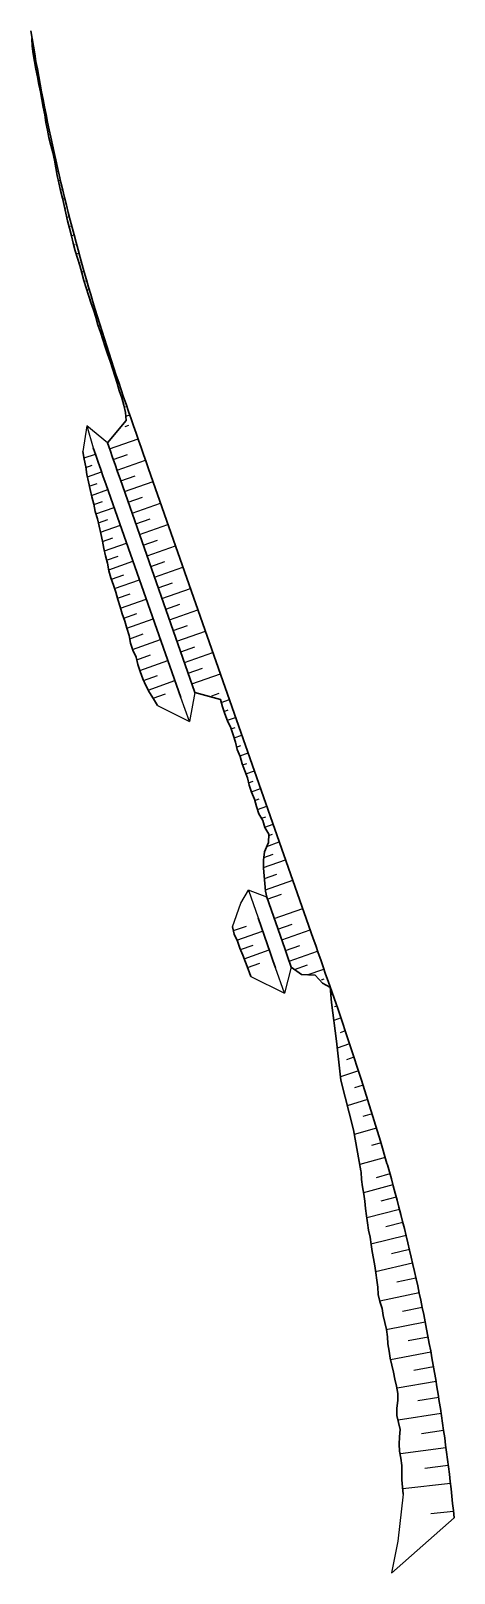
# Model space of a CAD drawing. Header units: metres. Extents: x 288738 to 324331, y 7399322 to 7465117.
# Drawn here: x 321281.9 to 321394.1, y 7408394.1 to 7408803.2 of the extents above; entities that cross this region are included whole.
import ezdxf

# ---------------------------------------------------------------- set-up
doc = ezdxf.new("R2010")
doc.units = ezdxf.units.M
doc.header["$LTSCALE"] = 10
for name, color, linetype in [('F-HZ-ATERRO-TALUDE', 110, 'Continuous'), ('F-HZ-MUROS', 210, 'Continuous'), ('F-HZ-PIANO-CORTE', 10, 'Continuous'), ('F-HZ-TALUDE', 2, 'Continuous')]:
    doc.layers.add(name, color=color, linetype=linetype)

msp = doc.modelspace()

# ---------------------------------------------------------------- linework, layer by layer
at = {"layer": 'F-HZ-ATERRO-TALUDE', "linetype": 'Continuous', "lineweight": -3}
for p, q in [((321361.907, 7408547.615), (321361.428, 7408547.437)), ((321363.055, 7408544.469), (321362.402, 7408544.231)), ((321364.187, 7408541.317), (321362.21, 7408540.611)), ((321366.34, 7408534.461), (321363.087, 7408533.349)), ((321365.209, 7408537.869), (321363.92, 7408537.419)), ((321367.529, 7408530.879), (321365.527, 7408530.211)), ((321368.717, 7408527.297), (321363.963, 7408525.746)), ((321369.953, 7408523.498), (321367.698, 7408522.782)), ((321371.146, 7408519.687), (321365.782, 7408518.026)), ((321372.333, 7408515.896), (321369.923, 7408515.17)), ((321373.52, 7408512.106), (321367.628, 7408510.377)), ((321374.756, 7408508.22), (321372.169, 7408507.483)), ((321375.855, 7408504.295), (321369.098, 7408502.424)), ((321377.091, 7408499.95), (321373.4, 7408498.919)), ((321377.899, 7408497.026), (321370.095, 7408494.893)), ((321378.764, 7408493.79), (321374.644, 7408492.692)), ((321379.613, 7408490.551), (321370.969, 7408488.304)), ((321380.504, 7408487.071), (321375.988, 7408485.93)), ((321381.365, 7408483.584), (321372.063, 7408481.3)), ((321382.247, 7408479.913), (321377.479, 7408478.778)), ((321383.104, 7408476.235), (321373.293, 7408473.972)), ((321383.985, 7408472.338), (321378.902, 7408471.205)), ((321384.837, 7408468.434), (321374.419, 7408466.195)), ((321385.65, 7408464.545), (321380.458, 7408463.469)), ((321386.435, 7408460.65), (321376.045, 7408458.578)), ((321387.212, 7408456.649), (321381.929, 7408455.637)), ((321387.96, 7408452.642), (321377.269, 7408450.679)), ((321388.654, 7408448.769), (321383.412, 7408447.846)), ((321389.318, 7408444.889), (321378.969, 7408443.146)), ((321390.01, 7408440.639), (321384.475, 7408439.752)), ((321390.668, 7408436.382), (321379.313, 7408434.658)), ((321391.329, 7408431.862), (321385.424, 7408431.017)), ((321391.952, 7408427.336), (321379.878, 7408425.713)), ((321392.562, 7408422.601), (321386.384, 7408421.827)), ((321393.129, 7408417.862), (321380.484, 7408416.391)), ((321393.94, 7408410.406), (321387.971, 7408409.796))]:
    msp.add_line(p, q, dxfattribs=at)
at = {"layer": 'F-HZ-MUROS', "flags": 128}
msp.add_lwpolyline([(321394.105, 7408408.751), (321377.486, 7408394.052)], dxfattribs=at)
at = {"layer": 'F-HZ-PIANO-CORTE'}
for p, q in [((321282.182, 7408800.325), (321282.26, 7408800.338)), ((321282.397, 7408797.825), (321282.754, 7408797.886)), ((321282.776, 7408795.352), (321282.978, 7408795.387)), ((321283.248, 7408792.895), (321283.617, 7408792.961)), ((321283.7, 7408790.434), (321283.883, 7408790.468)), ((321284.177, 7408787.979), (321284.525, 7408788.044)), ((321284.679, 7408785.528), (321284.837, 7408785.558)), ((321285.105, 7408783.062), (321285.475, 7408783.135)), ((321285.594, 7408780.609), (321285.78, 7408780.646)), ((321286.008, 7408778.14), (321286.47, 7408778.235)), ((321286.481, 7408775.682), (321286.732, 7408775.735)), ((321287.033, 7408773.242), (321287.507, 7408773.344)), ((321287.704, 7408770.827), (321287.873, 7408770.864)), ((321288.218, 7408768.379), (321288.588, 7408768.462)), ((321288.689, 7408765.92), (321288.917, 7408765.973)), ((321289.176, 7408763.465), (321289.712, 7408763.59)), ((321289.721, 7408761.022), (321290.006, 7408761.09)), ((321290.296, 7408758.586), (321290.879, 7408758.728)), ((321290.834, 7408756.141), (321291.156, 7408756.221)), ((321291.396, 7408753.702), (321292.089, 7408753.877)), ((321291.987, 7408751.269), (321292.348, 7408751.362)), ((321292.61, 7408748.844), (321293.341, 7408749.036)), ((321293.191, 7408746.408), (321293.588, 7408746.514)), ((321293.881, 7408744.002), (321294.638, 7408744.207)), ((321294.64, 7408741.614), (321294.971, 7408741.705)), ((321295.301, 7408739.2), (321295.976, 7408739.389)), ((321295.989, 7408736.793), (321296.325, 7408736.889)), ((321296.74, 7408734.405), (321297.357, 7408734.584)), ((321297.511, 7408732.023), (321297.787, 7408732.104)), ((321298.281, 7408729.641), (321298.78, 7408729.791)), ((321299.04, 7408727.256), (321299.273, 7408727.328)), ((321299.782, 7408724.867), (321300.246, 7408725.011)), ((321300.561, 7408722.489), (321300.778, 7408722.557)), ((321301.327, 7408720.108), (321301.753, 7408720.243)), ((321302.136, 7408717.74), (321302.328, 7408717.802)), ((321302.917, 7408715.364), (321303.296, 7408715.487)), ((321303.706, 7408712.99), (321303.893, 7408713.052)), ((321304.494, 7408710.617), (321304.871, 7408710.742)), ((321305.173, 7408708.206), (321305.421, 7408708.289)), ((321305.999, 7408705.845), (321306.472, 7408706.005)), ((321306.633, 7408703.419), (321306.957, 7408703.529)), ((321306.881, 7408698.213), (321307.896, 7408698.563)), ((321307.05, 7408700.918), (321308.094, 7408701.275)), ((321302.748, 7408692.279), (321310.305, 7408694.903)), ((321295.991, 7408689.859), (321298.992, 7408690.901)), ((321303.74, 7408689.436), (321307.517, 7408690.754)), ((321296.455, 7408687.37), (321298.136, 7408687.956)), ((321296.877, 7408684.865), (321300.642, 7408686.182)), ((321304.734, 7408686.597), (321312.285, 7408689.239)), ((321297.381, 7408682.39), (321299.425, 7408683.106)), ((321297.947, 7408679.937), (321302.295, 7408681.463)), ((321305.728, 7408683.761), (321309.503, 7408685.084)), ((321306.721, 7408680.927), (321314.27, 7408683.577)), ((321298.564, 7408677.503), (321300.843, 7408678.303)), ((321307.713, 7408678.096), (321311.488, 7408679.421)), ((321308.706, 7408675.264), (321316.254, 7408677.914)), ((321299.137, 7408675.055), (321303.949, 7408676.744)), ((321299.778, 7408672.63), (321302.277, 7408673.508)), ((321309.698, 7408672.433), (321313.472, 7408673.758)), ((321300.34, 7408670.178), (321305.602, 7408672.026)), ((321310.69, 7408669.602), (321318.238, 7408672.252)), ((321300.884, 7408667.719), (321303.656, 7408668.693)), ((321301.384, 7408665.245), (321307.256, 7408667.307)), ((321311.682, 7408666.771), (321315.456, 7408668.096)), ((321312.674, 7408663.94), (321320.223, 7408666.59)), ((321301.956, 7408662.738), (321305.028, 7408663.816)), ((321302.516, 7408660.226), (321308.946, 7408662.483)), ((321313.666, 7408661.108), (321317.441, 7408662.433)), ((321314.659, 7408658.277), (321322.207, 7408660.927)), ((321303.229, 7408657.706), (321306.52, 7408658.861)), ((321304.098, 7408655.241), (321310.675, 7408657.55)), ((321315.651, 7408655.446), (321319.425, 7408656.771)), ((321304.861, 7408652.639), (321308.216, 7408653.816)), ((321316.643, 7408652.615), (321324.191, 7408655.265)), ((321305.652, 7408650.046), (321312.466, 7408652.438)), ((321306.489, 7408647.403), (321309.936, 7408648.613)), ((321317.635, 7408649.784), (321321.409, 7408651.109)), ((321318.627, 7408646.952), (321326.176, 7408649.603)), ((321307.327, 7408644.76), (321314.299, 7408647.208)), ((321319.619, 7408644.121), (321323.394, 7408645.446)), ((321308.095, 7408641.923), (321311.682, 7408643.182)), ((321308.862, 7408639.085), (321316.238, 7408641.675)), ((321320.612, 7408641.29), (321328.16, 7408643.94)), ((321309.933, 7408636.339), (321313.573, 7408637.616)), ((321321.604, 7408638.459), (321325.378, 7408639.784)), ((321322.596, 7408635.628), (321330.144, 7408638.278)), ((321310.774, 7408633.511), (321318.187, 7408636.114)), ((321323.588, 7408632.797), (321327.362, 7408634.122)), ((321324.58, 7408629.965), (321332.128, 7408632.615)), ((321311.74, 7408630.864), (321315.43, 7408632.159)), ((321312.961, 7408628.306), (321320.051, 7408630.795)), ((321314.269, 7408626.116), (321317.573, 7408627.276)), ((321329.84, 7408626.773), (321331.771, 7408627.45)), ((321332.361, 7408625.008), (321334.528, 7408625.769)), ((321333.091, 7408622.615), (321334.223, 7408623.012)), ((321334, 7408620.284), (321336.181, 7408621.05)), ((321335.013, 7408617.991), (321336.011, 7408618.341)), ((321335.773, 7408615.608), (321337.835, 7408616.332)), ((321336.435, 7408613.191), (321337.549, 7408613.581)), ((321337.333, 7408610.856), (321339.489, 7408611.613)), ((321338.016, 7408608.446), (321339.166, 7408608.85)), ((321338.899, 7408606.107), (321341.142, 7408606.894)), ((321339.591, 7408603.7), (321340.78, 7408604.118)), ((321340.357, 7408601.32), (321342.796, 7408602.176)), ((321341.28, 7408598.994), (321342.451, 7408599.405)), ((321341.956, 7408596.582), (321344.449, 7408597.457)), ((321343.025, 7408594.307), (321344.15, 7408594.702)), ((321343.886, 7408591.96), (321346.103, 7408592.738)), ((321344.41, 7408586.845), (321347.757, 7408588.02)), ((321344.963, 7408589.688), (321345.946, 7408590.034)), ((321343.521, 7408581.233), (321349.41, 7408583.301)), ((321343.624, 7408583.919), (321346.104, 7408584.79)), ((321343.801, 7408578.287), (321347.08, 7408579.439)), ((321344.082, 7408575.342), (321351.31, 7408577.879)), ((321344.514, 7408572.844), (321348.326, 7408574.182)), ((321346.408, 7408567.679), (321353.956, 7408570.329)), ((321335.588, 7408564.495), (321339.015, 7408565.698)), ((321336.532, 7408561.96), (321343.336, 7408564.349)), ((321347.4, 7408564.848), (321351.174, 7408566.173)), ((321348.392, 7408562.017), (321355.94, 7408564.667)), ((321337.453, 7408559.482), (321340.832, 7408560.668)), ((321338.433, 7408557.024), (321345.085, 7408559.359)), ((321349.384, 7408559.186), (321353.158, 7408560.511)), ((321350.376, 7408556.354), (321357.924, 7408559.004)), ((321339.344, 7408554.694), (321342.628, 7408555.847)), ((321351.758, 7408554.19), (321355.254, 7408555.418)), ((321355.11, 7408552.719), (321359.575, 7408554.285)), ((321358.908, 7408551.402), (321359.653, 7408551.663))]:
    msp.add_line(p, q, dxfattribs=at)
at = {"layer": 'F-HZ-TALUDE'}
for p, q in [((321344.411, 7408573.376), (321339.551, 7408575.261)), ((321339.551, 7408575.261), (321342.108, 7408567.853)), ((321349.139, 7408547.884), (321346.738, 7408554.641)), ((321350.924, 7408554.789), (321349.139, 7408547.884))]:
    msp.add_line(p, q, dxfattribs=at)
at = {"layer": 'F-HZ-TALUDE', "linetype": 'Continuous', "lineweight": 30}
for points in [[(321361.221, 7408549.563), (321360.695, 7408551.076), (321360.038, 7408552.959), (321359.381, 7408554.843), (321358.721, 7408556.729), (321358.061, 7408558.616), (321357.399, 7408560.503), (321356.738, 7408562.391), (321313.081, 7408686.969), (321312.417, 7408688.863), (321311.753, 7408690.758), (321311.089, 7408692.656), (321310.426, 7408694.556), (321309.763, 7408696.458), (321309.101, 7408698.363), (321308.44, 7408700.271), (321307.781, 7408702.181), (321307.124, 7408704.094), (321306.47, 7408706.01), (321305.818, 7408707.93), (321305.169, 7408709.852), (321304.524, 7408711.778), (321303.883, 7408713.708), (321303.245, 7408715.64), (321302.613, 7408717.577), (321301.985, 7408719.518), (321301.363, 7408721.462), (321300.746, 7408723.41), (321300.136, 7408725.362), (321299.531, 7408727.319), (321298.934, 7408729.28), (321298.343, 7408731.243), (321297.759, 7408733.209), (321297.183, 7408735.177), (321296.614, 7408737.147), (321296.051, 7408739.119), (321295.496, 7408741.093), (321294.949, 7408743.07), (321294.408, 7408745.048), (321293.874, 7408747.028), (321293.348, 7408749.01), (321292.829, 7408750.994), (321292.317, 7408752.98), (321291.812, 7408754.967), (321291.315, 7408756.957), (321290.825, 7408758.948), (321290.341, 7408760.941), (321289.866, 7408762.936), (321289.397, 7408764.932), (321288.936, 7408766.931), (321288.482, 7408768.931), (321288.035, 7408770.932), (321287.595, 7408772.935), (321287.163, 7408774.94), (321286.738, 7408776.946), (321286.32, 7408778.954), (321285.91, 7408780.964), (321285.507, 7408782.974), (321285.111, 7408784.987), (321284.722, 7408787.001), (321284.341, 7408789.016), (321283.967, 7408791.032), (321283.601, 7408793.05), (321283.241, 7408795.069), (321282.89, 7408797.09), (321282.545, 7408799.112), (321282.208, 7408801.135), (321281.878, 7408803.159)], [(321302.203, 7408693.841), (321307.128, 7408699.82), (321306.98, 7408701.907), (321306.525, 7408703.891), (321305.998, 7408705.851), (321305.297, 7408707.755), (321304.76, 7408709.716), (321304.184, 7408711.666), (321303.493, 7408713.58), (321302.867, 7408715.517), (321302.235, 7408717.455), (321301.565, 7408719.383), (321300.927, 7408721.324), (321300.315, 7408723.275), (321299.665, 7408725.217), (321299.065, 7408727.177), (321298.448, 7408729.133), (321297.807, 7408731.084), (321297.19, 7408733.042), (321296.546, 7408734.993), (321295.939, 7408736.955), (321295.371, 7408738.928), (321294.856, 7408740.915), (321294.25, 7408742.878), (321293.608, 7408744.832), (321293.083, 7408746.817), (321292.617, 7408748.818), (321292.1, 7408750.805), (321291.614, 7408752.801), (321291.13, 7408754.796), (321290.688, 7408756.802), (321290.247, 7408758.808), (321289.771, 7408760.805), (321289.313, 7408762.806), (321288.896, 7408764.817), (321288.518, 7408766.836), (321288.126, 7408768.851), (321287.698, 7408770.858), (321287.133, 7408772.835), (321286.641, 7408774.829), (321286.262, 7408776.847), (321285.866, 7408778.861), (321285.55, 7408780.891), (321285.132, 7408782.901), (321284.796, 7408784.926), (321284.404, 7408786.94), (321283.965, 7408788.946), (321283.606, 7408790.966), (321283.231, 7408792.984), (321282.833, 7408794.998), (321282.507, 7408797.025), (321282.227, 7408799.059), (321282.153, 7408801.126)], [(321325.378, 7408627.689), (321306.857, 7408680.539), (321305.531, 7408684.323), (321304.866, 7408686.22), (321304.201, 7408688.12), (321303.535, 7408690.024), (321302.869, 7408691.93), (321302.203, 7408693.841)], [(321315.438, 7408624.199), (321314.374, 7408625.946), (321313.297, 7408627.687), (321312.331, 7408629.468), (321311.55, 7408631.313), (321310.884, 7408633.199), (321310.222, 7408635.086), (321309.77, 7408637.047), (321308.93, 7408638.872), (321308.327, 7408640.78), (321307.925, 7408642.759), (321307.352, 7408644.677), (321306.772, 7408646.593), (321306.114, 7408648.482), (321305.547, 7408650.402), (321304.946, 7408652.311), (321304.444, 7408654.254), (321303.782, 7408656.142), (321303.115, 7408658.027), (321302.573, 7408659.956), (321302.16, 7408661.931), (321301.667, 7408663.878), (321301.258, 7408665.854), (321300.861, 7408667.834), (321300.432, 7408669.803), (321299.952, 7408671.754), (321299.56, 7408673.736), (321298.949, 7408675.642), (321298.54, 7408677.619), (321298.037, 7408679.567), (321297.561, 7408681.529), (321297.146, 7408683.518), (321296.746, 7408685.516), (321296.427, 7408687.547), (321296.049, 7408689.561), (321295.657, 7408691.574)], [(321321.604, 7408626.364), (321303.083, 7408679.214), (321301.756, 7408683), (321301.091, 7408684.899), (321300.425, 7408686.801), (321299.758, 7408688.707), (321299.091, 7408690.617), (321298.423, 7408692.532)], [(321344.411, 7408573.376), (321344.119, 7408574.918), (321343.941, 7408576.975), (321343.722, 7408579.018), (321343.52, 7408581.066), (321343.534, 7408583.191), (321343.807, 7408585.407), (321344.85, 7408587.892), (321344.986, 7408590.06), (321343.931, 7408591.809), (321343.357, 7408593.728), (321342.345, 7408595.492), (321341.674, 7408597.376), (321341.199, 7408599.329), (321340.412, 7408601.172), (321339.721, 7408603.049), (321339.326, 7408605.03), (321338.588, 7408606.891), (321337.898, 7408608.768), (321337.398, 7408610.712), (321336.579, 7408612.545), (321336.141, 7408614.51), (321335.505, 7408616.407), (321334.912, 7408618.318), (321334.06, 7408620.139), (321333.304, 7408621.993), (321332.658, 7408623.886), (321332.145, 7408625.826), (321325.378, 7408627.689)], [(321350.924, 7408554.789), (321349.851, 7408557.853), (321349.19, 7408559.741), (321344.411, 7408573.376)], [(321346.738, 7408554.641), (321346.077, 7408556.528), (321345.415, 7408558.416), (321342.108, 7408567.853)], [(321340.244, 7408552.36), (321339.518, 7408554.225), (321338.823, 7408556.101), (321338.043, 7408557.947), (321337.325, 7408559.815), (321336.653, 7408561.698), (321335.814, 7408563.523), (321335.359, 7408565.483)], [(321361.17, 7408549.515), (321359.174, 7408550.545), (321357.245, 7408552.644), (321353.649, 7408552.832), (321350.924, 7408554.789)], [(321376.307, 7408502.757), (321374.608, 7408508.634), (321369.535, 7408524.834), (321363.325, 7408543.55), (321361.223, 7408549.564)], [(321369.4, 7408500.787), (321367.396, 7408511.634), (321364.073, 7408524.799), (321362.883, 7408535.122), (321361.624, 7408545.401), (321361.223, 7408549.564)], [(321394.111, 7408408.692), (321393.918, 7408410.631), (321393.718, 7408412.569), (321393.51, 7408414.506), (321393.296, 7408416.443), (321393.075, 7408418.379), (321392.846, 7408420.314), (321392.611, 7408422.248), (321392.368, 7408424.181), (321392.119, 7408426.114), (321391.862, 7408428.045), (321391.599, 7408429.976), (321391.328, 7408431.905), (321391.05, 7408433.834), (321390.766, 7408435.761), (321390.474, 7408437.688), (321390.175, 7408439.614), (321389.87, 7408441.538), (321389.557, 7408443.461), (321389.237, 7408445.383), (321388.91, 7408447.304), (321388.576, 7408449.224), (321388.236, 7408451.143), (321387.888, 7408453.06), (321387.533, 7408454.976), (321387.172, 7408456.891), (321386.803, 7408458.804), (321386.427, 7408460.716), (321386.045, 7408462.627), (321385.655, 7408464.536), (321385.259, 7408466.444), (321384.855, 7408468.351), (321384.445, 7408470.256), (321384.027, 7408472.159), (321383.603, 7408474.061), (321383.172, 7408475.961), (321382.734, 7408477.86), (321382.289, 7408479.758), (321381.837, 7408481.653), (321381.378, 7408483.547), (321380.912, 7408485.439), (321380.44, 7408487.33), (321379.96, 7408489.219), (321379.474, 7408491.106), (321378.981, 7408492.991), (321378.48, 7408494.875), (321377.973, 7408496.756), (321377.46, 7408498.636), (321376.939, 7408500.514), (321376.411, 7408502.39), (321376.307, 7408502.757)], [(321380.604, 7408415.001), (321380.399, 7408416.892), (321380.236, 7408418.788), (321380.244, 7408420.706), (321380.245, 7408422.625), (321380.007, 7408424.514), (321379.66, 7408426.388), (321379.523, 7408428.291), (321379.655, 7408430.233), (321379.771, 7408432.176), (321379.396, 7408434.048), (321378.872, 7408435.896), (321378.908, 7408437.832), (321379.171, 7408439.806), (321379.18, 7408441.742), (321378.811, 7408443.617), (321378.371, 7408445.48), (321378.075, 7408447.366), (321377.615, 7408449.224), (321377.144, 7408451.079), (321376.845, 7408452.965), (321376.573, 7408454.856), (321376.402, 7408456.768), (321376.15, 7408458.665), (321375.753, 7408460.534), (321375.255, 7408462.382), (321374.989, 7408464.278), (321374.432, 7408466.112), (321373.989, 7408467.97), (321373.851, 7408469.896), (321373.58, 7408471.793), (321373.343, 7408473.7), (321373.08, 7408475.602), (321372.754, 7408477.49), (321372.397, 7408479.372), (321372.096, 7408481.268), (321371.854, 7408483.181), (321371.427, 7408485.048), (321371.122, 7408486.946), (321370.892, 7408488.866), (321370.648, 7408490.784), (321370.438, 7408492.713), (321370.13, 7408494.617), (321369.783, 7408496.513), (321369.542, 7408498.439), (321369.448, 7408500.409), (321369.4, 7408500.787)]]:
    msp.add_lwpolyline(points, dxfattribs=at)
at = {"layer": 'F-HZ-TALUDE'}
for points in [[(321296.687, 7408698.349), (321295.657, 7408691.574)], [(321302.203, 7408693.841), (321296.687, 7408698.349), (321298.423, 7408692.532)], [(321315.438, 7408624.199), (321323.955, 7408619.969)], [(321325.378, 7408627.689), (321323.955, 7408619.969), (321321.604, 7408626.364)], [(321335.359, 7408565.483), (321337.556, 7408571.748), (321339.551, 7408575.261)], [(321340.244, 7408552.36), (321349.139, 7408547.884)], [(321380.604, 7408415.001), (321379.213, 7408402.564), (321377.495, 7408394.094)]]:
    msp.add_lwpolyline(points, dxfattribs=at)

doc.saveas('drawing.dxf')
